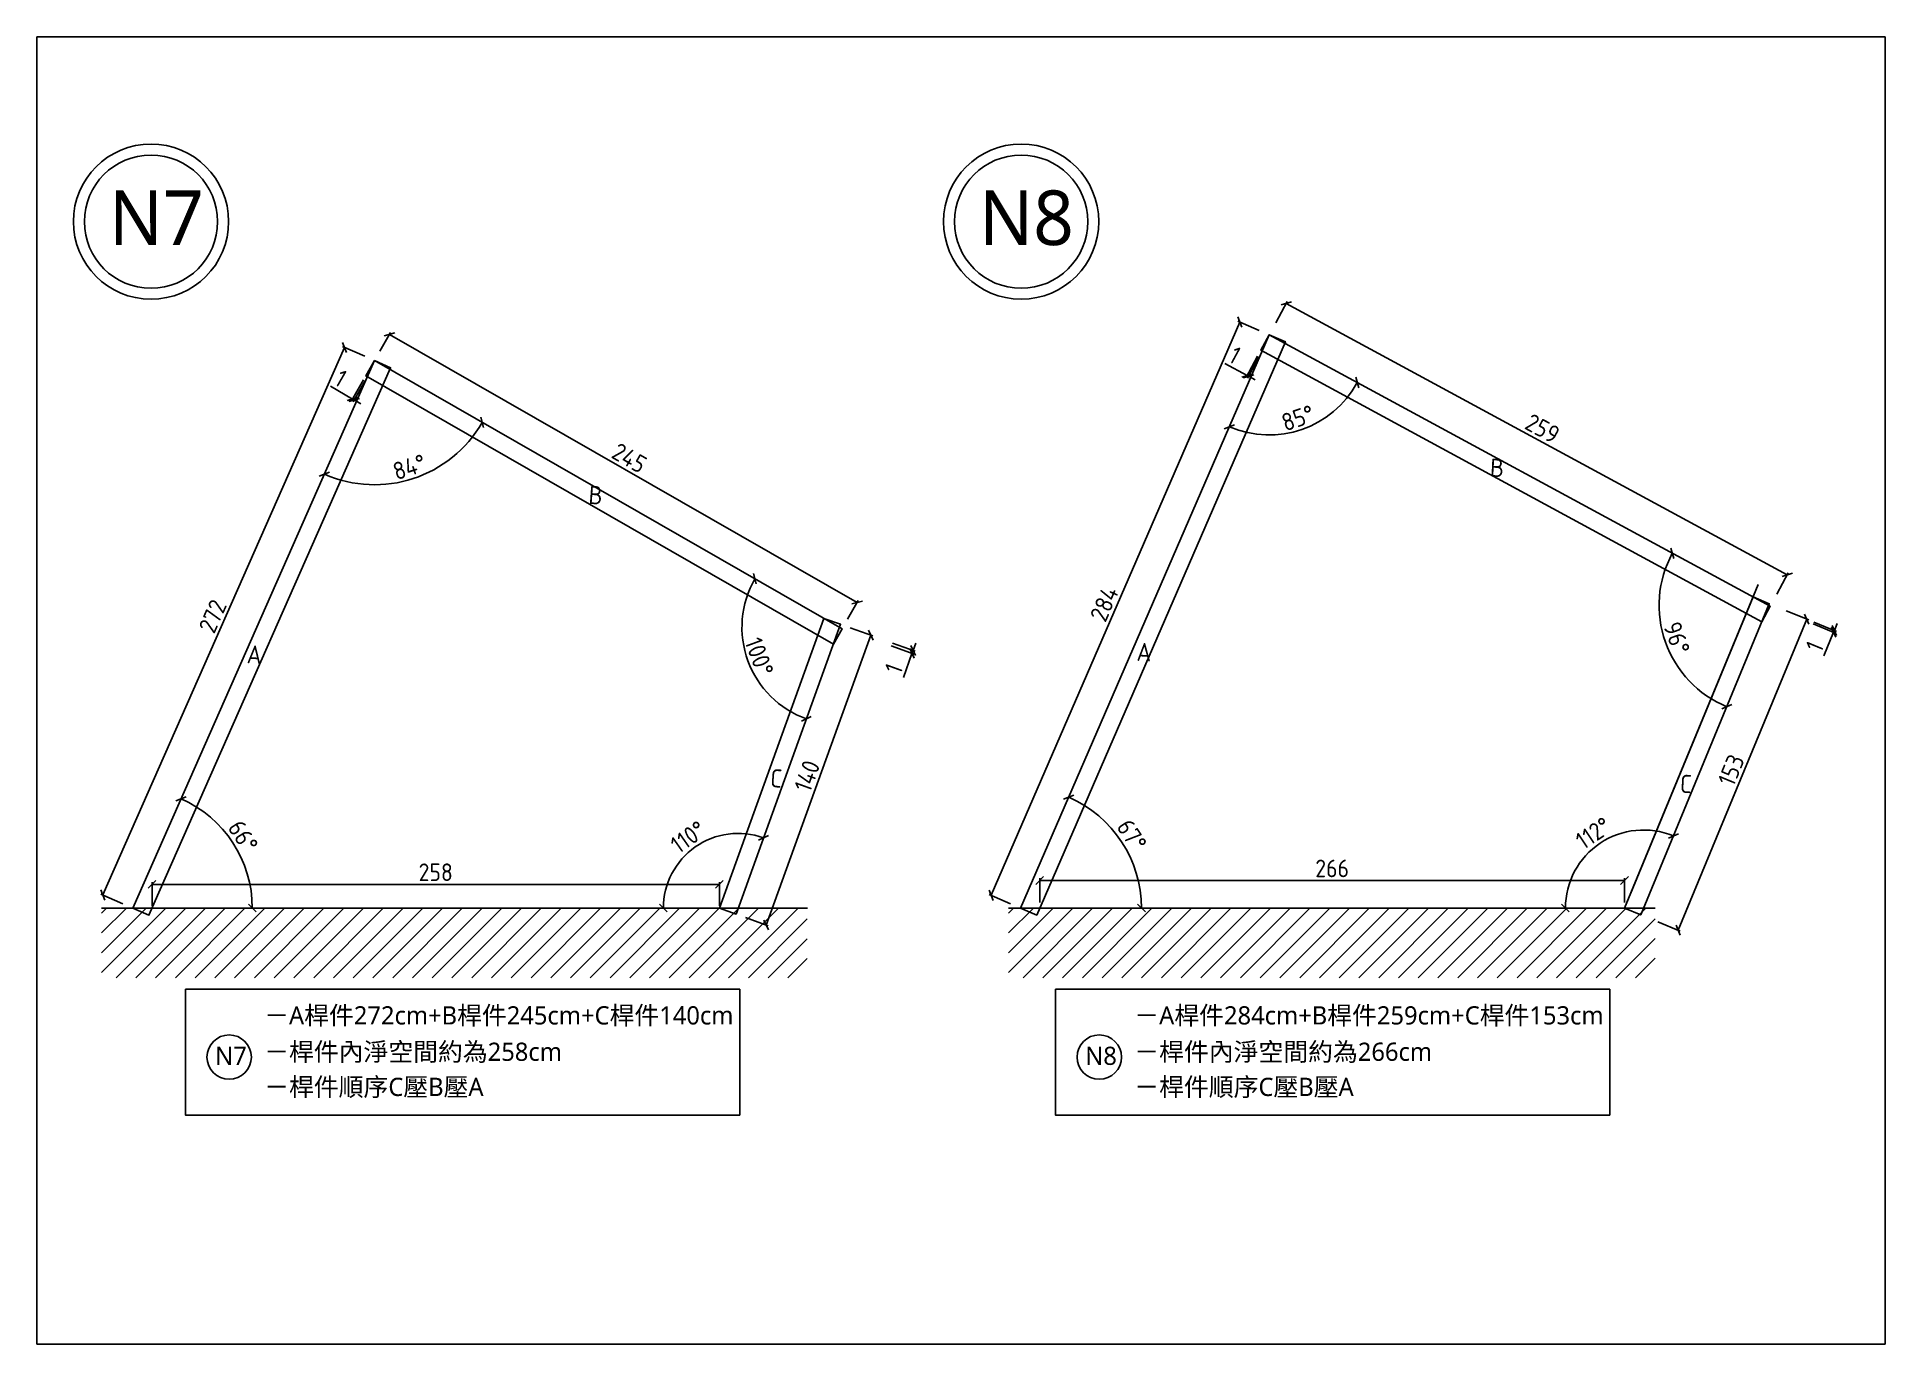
# Model space of a CAD drawing. Header units: centimetres. Extents: x -6116 to 16873, y -2889 to 4505.
# Drawn here: x 2927 to 3767, y 550 to 1144 of the extents above; entities that cross this region are included whole.
import ezdxf

# ---------------------------------------------------------------- set-up
doc = ezdxf.new("R2010")
doc.units = ezdxf.units.CM
for name, color, linetype in [('5', 5, 'Continuous'), ('D_wood木做櫃', 30, 'Continuous'), ('frame圖框', 34, 'Continuous'), ('hatch填實', 8, 'Continuous'), ('planting植栽', 95, 'Continuous')]:
    doc.layers.add(name, color=color, linetype=linetype)
doc.styles.get("Standard").update_dxf_attribs({"font": 'ISOCP.SHX', "bigfont": 'CHINESET.SHX'})
doc.dimstyles.new('AM_ISO', dxfattribs={"dimtxt": 3.5, "dimasz": 3.5, "dimexe": 1, "dimexo": 1, "dimgap": 1.5, "dimtad": 1, "dimdec": 0, "dimdsep": 46, "dimtxsty": 'Standard', "dimcen": 0, "dimclrd": 256, "dimclre": 256, "dimclrt": 2, "dimadec": 0, "dimazin": 2, "dimtp": 0.1, "dimtm": 0.1, "dimtfac": 0.71, "dimtdec": 0, "dimtmove": 0, "dimatfit": 3, "dimfxl": 1, "dimlwd": -1, "dimlwe": -1, "dimarcsym": 1})

msp = doc.modelspace()

# ---------------------------------------------------------------- texts
at = {"layer": '5', "linetype": 'ByBlock', "attachment_point": 1}
for s, insert, char_height in [('{\\fMicrosoft JhengHei|b0|i0|c136|p34;N7}', (2959.62921, 1074.4927), 24.8271142), ('{\\fMicrosoft JhengHei|b0|i0|c136|p34;N8}', (3355.12983, 1074.4927), 24.8271142), ('{\\fMicrosoft JhengHei|b0|i0|c136|p34;－A桿件272cm+B桿件245cm+C桿件140cm}', (3030.17904, 703.74622), 8.2757047), ('{\\fMicrosoft JhengHei|b0|i0|c136|p34;－A桿件284cm+B桿件259cm+C桿件153cm}', (3425.67966, 703.74622), 8.2757047), ('{\\fMicrosoft JhengHei|b0|i0|c136|p34;－桿件內淨空間約為258cm}', (3030.17904, 687.21155), 8.2757047), ('{\\fMicrosoft JhengHei|b0|i0|c136|p34;－桿件內淨空間約為266cm}', (3425.67966, 687.21155), 8.2757047), ('{\\fMicrosoft JhengHei|b0|i0|c136|p34;－桿件順序C壓B壓A}', (3030.17904, 671.24988), 8.2757047), ('{\\fMicrosoft JhengHei|b0|i0|c136|p34;－桿件順序C壓B壓A}', (3425.67966, 671.24988), 8.2757047)]:
    msp.add_mtext(s, dxfattribs=dict(at, insert=insert, char_height=char_height))
at = {"layer": '5', "linetype": 'ByBlock', "char_height": 8.2757, "attachment_point": 1}
for s, insert, rotation in [('B', (3587.61679, 952.72024), 357.21591266), ('B', (3178.01425, 940.35813), 355.83616567), ('A', (3022.71846, 867.94471), 355.83616567), ('A', (3426.97896, 868.99263), 357.21591266), ('C', (3260.5835, 811.63196), 355.83616567), ('C', (3673.95402, 809.04295), 357.21591266)]:
    msp.add_mtext(s, dxfattribs=dict(at, insert=insert, rotation=rotation))
at = {"layer": '5', "linetype": 'ByBlock', "char_height": 8.2757047, "width": 13.3778984, "attachment_point": 1}
for s, insert in [('{\\fMicrosoft JhengHei|b0|i0|c136|p34;N7}', (3007.88581, 685.36177)), ('{\\fMicrosoft JhengHei|b0|i0|c136|p34;N8}', (3403.38644, 685.36177))]:
    msp.add_mtext(s, dxfattribs=dict(at, insert=insert))

# ---------------------------------------------------------------- blocks, each defined once
blk = doc.blocks.new('_Oblique')
at = {"color": 0, "linetype": 'ByBlock', "lineweight": -2}
blk.add_line((-0.5, -0.5), (0.5, 0.5), dxfattribs=at)
blk = doc.blocks.new('*D107')
at = {"layer": 'DEFPOINTS', "color": 0, "transparency": 16777216}
for p in [(3487, 1008.89), (3487, 1008.89), (3490.88, 963.54), (3689.23, 899.33), (3373.99, 748.34)]:
    blk.add_point(p, dxfattribs=at)
at = {"layer": 'hatch填實', "linetype": 'ByBlock', "transparency": 16777216}
blk.add_arc((3487, 1008.89), 45.51, 246.55283, 331.55283, dxfattribs=at)
at = {"layer": 'hatch填實', "transparency": 16777216, "xscale": 3.5, "yscale": 3.5, "zscale": 3.5}
for p, rotation in [((3527.02, 987.21), 61.55283289273043), ((3468.89, 967.13), 156.5528328927646)]:
    blk.add_blockref('_Oblique', p, dxfattribs=dict(at, rotation=rotation))
at = {"layer": 'hatch填實', "transparency": 16777216, "insert": (3500.06, 971.06), "char_height": 8, "attachment_point": 5, "rotation": 19.05283}
blk.add_mtext('85°', dxfattribs=at)
blk = doc.blocks.new('_ArchTick')
at = {"color": 0, "linetype": 'ByBlock', "const_width": 0.15}
blk.add_lwpolyline([(-0.5, -0.5), (0.5, 0.5)], dxfattribs=at)
blk = doc.blocks.new('*D108')
at = {"layer": 'DEFPOINTS', "color": 0, "transparency": 16777216}
for p in [(3080.34, 997.15), (2956.86, 754.34), (2970.45, 748.34)]:
    blk.add_point(p, dxfattribs=at)
at = {"layer": 'hatch填實', "linetype": 'ByBlock', "transparency": 16777216}
for p, q in [((3066.74, 1003.16), (2956.86, 754.34)), ((3075.89, 999.12), (3065.82, 1003.56)), ((2966.01, 750.3), (2955.94, 754.75))]:
    blk.add_line(p, q, dxfattribs=at)
at = {"layer": 'hatch填實', "transparency": 16777216, "xscale": 3.5, "yscale": 3.5, "zscale": 3.5}
for p, rotation in [((3066.74, 1003.16), 66.17308590492519), ((2956.86, 754.34), 246.1730859049252)]:
    blk.add_blockref('_Oblique', p, dxfattribs=dict(at, rotation=rotation))
at = {"layer": 'hatch填實', "transparency": 16777216, "insert": (3006.77, 880.97), "char_height": 8, "attachment_point": 5, "rotation": 66.17309}
blk.add_mtext('272', dxfattribs=at)
blk = doc.blocks.new('*D109')
at = {"layer": 'DEFPOINTS', "color": 0, "transparency": 16777216}
for p in [(3080.34, 997.15), (3080.34, 997.15), (3084.44, 940.91), (3292.88, 875.3), (2970.45, 748.34)]:
    blk.add_point(p, dxfattribs=at)
at = {"layer": 'hatch填實', "linetype": 'ByBlock', "transparency": 16777216}
blk.add_arc((3080.34, 997.15), 56.39, 246.17309, 330.17309, dxfattribs=at)
at = {"layer": 'hatch填實', "transparency": 16777216, "xscale": 3.5, "yscale": 3.5, "zscale": 3.5}
for p, rotation in [((3129.26, 969.11), 60.17308590489108), ((3057.55, 945.57), 156.1730859049253)]:
    blk.add_blockref('_Oblique', p, dxfattribs=dict(at, rotation=rotation))
at = {"layer": 'hatch填實', "transparency": 16777216, "insert": (3096.21, 948.8), "char_height": 8, "attachment_point": 5, "rotation": 18.17309}
blk.add_mtext('84°', dxfattribs=at)
blk = doc.blocks.new('*D110')
at = {"layer": 'DEFPOINTS', "color": 0, "transparency": 16777216}
for p in [(3082.33, 1000.62), (3299.71, 887.21), (3294.87, 878.77)]:
    blk.add_point(p, dxfattribs=at)
at = {"layer": 'hatch填實', "linetype": 'ByBlock', "transparency": 16777216}
for p, q in [((3082.82, 1001.49), (3087.66, 1009.94)), ((3087.17, 1009.07), (3299.71, 887.21)), ((3295.37, 879.63), (3300.21, 888.08))]:
    blk.add_line(p, q, dxfattribs=at)
at = {"layer": 'hatch填實', "transparency": 16777216, "xscale": 3.5, "yscale": 3.5, "zscale": 3.5}
for p, rotation in [((3087.17, 1009.07), 150.1730859048909), ((3299.71, 887.21), 330.173085904891)]:
    blk.add_blockref('_Oblique', p, dxfattribs=dict(at, rotation=rotation))
at = {"layer": 'hatch填實', "transparency": 16777216, "insert": (3196.17, 952.91), "char_height": 8, "attachment_point": 5, "rotation": 330.17309}
blk.add_mtext('245', dxfattribs=at)
blk = doc.blocks.new('*D111')
at = {"layer": 'DEFPOINTS', "color": 0, "transparency": 16777216}
for p in [(3080.34, 997.15), (3292.14, 877.32), (3292.88, 875.3), (3247.43, 873.29), (3244.95, 746.46)]:
    blk.add_point(p, dxfattribs=at)
at = {"layer": 'hatch填實', "linetype": 'ByBlock', "transparency": 16777216}
blk.add_arc((3291.66, 876), 44.31, 150.17309, 250.17309, dxfattribs=at)
at = {"layer": 'hatch填實', "transparency": 16777216, "xscale": 3.5, "yscale": 3.5, "zscale": 3.5}
for p, rotation in [((3253.21, 898.04), 60.17308590489105), ((3276.63, 834.31), 340.1730859049184)]:
    blk.add_blockref('_Oblique', p, dxfattribs=dict(at, rotation=rotation))
at = {"layer": 'hatch填實', "transparency": 16777216, "insert": (3255.22, 862.61), "char_height": 8, "attachment_point": 5, "rotation": 290.17309}
blk.add_mtext('100°', dxfattribs=at)
blk = doc.blocks.new('*D112')
at = {"layer": 'DEFPOINTS', "color": 0, "transparency": 16777216}
for p in [(3473.57, 1014.71), (3483.33, 1010.48), (3370.32, 749.93)]:
    blk.add_point(p, dxfattribs=at)
at = {"layer": 'hatch填實', "linetype": 'ByBlock', "transparency": 16777216}
for p, q in [((3360.57, 754.16), (3473.57, 1014.71)), ((3482.41, 1010.88), (3472.66, 1015.11)), ((3369.41, 750.33), (3359.65, 754.56))]:
    blk.add_line(p, q, dxfattribs=at)
at = {"layer": 'hatch填實', "transparency": 16777216, "xscale": 3.5, "yscale": 3.5, "zscale": 3.5}
for p, rotation in [((3473.57, 1014.71), 66.55283289276451), ((3360.57, 754.16), 246.5528328927645)]:
    blk.add_blockref('_Oblique', p, dxfattribs=dict(at, rotation=rotation))
at = {"layer": 'hatch填實', "transparency": 16777216, "insert": (3412.02, 886.62), "char_height": 8, "attachment_point": 5, "rotation": 66.55283}
blk.add_mtext('284', dxfattribs=at)
blk = doc.blocks.new('*D113')
at = {"layer": 'DEFPOINTS', "color": 0, "transparency": 16777216}
for p in [(3488.9, 1012.4), (3722.46, 899.79), (3716.63, 889.03)]:
    blk.add_point(p, dxfattribs=at)
at = {"layer": 'hatch填實', "linetype": 'ByBlock', "transparency": 16777216}
for p, q in [((3489.97, 1014.37), (3495.21, 1024.04)), ((3494.73, 1023.16), (3722.46, 899.79)), ((3717.7, 890.99), (3722.94, 900.67))]:
    blk.add_line(p, q, dxfattribs=at)
at = {"layer": 'hatch填實', "transparency": 16777216, "xscale": 3.5, "yscale": 3.5, "zscale": 3.5}
for p, rotation in [((3494.73, 1023.16), 151.5528328927349), ((3722.46, 899.79), 331.5528328927349)]:
    blk.add_blockref('_Oblique', p, dxfattribs=dict(at, rotation=rotation))
at = {"layer": 'hatch填實', "transparency": 16777216, "insert": (3611.22, 966.31), "char_height": 8, "attachment_point": 5, "rotation": 331.55283}
blk.add_mtext('259', dxfattribs=at)
blk = doc.blocks.new('*D114')
at = {"layer": 'DEFPOINTS', "color": 0, "transparency": 16777216}
for p in [(3487, 1008.89), (3664.29, 882.83), (3714.31, 886.69), (3714.73, 885.51), (3655.89, 745.28)]:
    blk.add_point(p, dxfattribs=at)
at = {"layer": 'hatch填實', "linetype": 'ByBlock', "transparency": 16777216}
blk.add_arc((3713.99, 885.91), 49.79, 151.55283, 247.55283, dxfattribs=at)
at = {"layer": 'hatch填實', "transparency": 16777216, "xscale": 3.5, "yscale": 3.5, "zscale": 3.5}
for p, rotation in [((3670.21, 909.63), 61.55283289273495), ((3694.97, 839.89), 337.5528328927648)]:
    blk.add_blockref('_Oblique', p, dxfattribs=dict(at, rotation=rotation))
at = {"layer": 'hatch填實', "transparency": 16777216, "insert": (3672.25, 871.09), "char_height": 8, "attachment_point": 5, "rotation": 289.55283}
blk.add_mtext('96°', dxfattribs=at)
blk = doc.blocks.new('*D115')
at = {"layer": 'DEFPOINTS', "color": 0, "transparency": 16777216}
for p in [(3714.31, 886.69), (3655.89, 745.28), (3672.87, 738.27)]:
    blk.add_point(p, dxfattribs=at)
at = {"layer": 'hatch填實', "linetype": 'ByBlock', "transparency": 16777216}
for p, q in [((3722.04, 883.49), (3732.21, 879.29)), ((3731.29, 879.68), (3672.87, 738.27)), ((3663.62, 742.09), (3673.79, 737.89))]:
    blk.add_line(p, q, dxfattribs=at)
at = {"layer": 'hatch填實', "transparency": 16777216, "xscale": 3.5, "yscale": 3.5, "zscale": 3.5}
for p, rotation in [((3731.29, 879.68), 67.5528328927647), ((3672.87, 738.27), 247.5528328927647)]:
    blk.add_blockref('_Oblique', p, dxfattribs=dict(at, rotation=rotation))
at = {"layer": 'hatch填實', "transparency": 16777216, "insert": (3696.99, 811.07), "char_height": 8, "attachment_point": 5, "rotation": 67.55283}
blk.add_mtext('153', dxfattribs=at)
blk = doc.blocks.new('*D116')
at = {"layer": 'DEFPOINTS', "color": 0, "transparency": 16777216}
for p in [(3714.31, 886.69), (3647.94, 782.63), (3373.99, 748.34), (3657.15, 748.34), (3655.89, 745.28)]:
    blk.add_point(p, dxfattribs=at)
at = {"layer": 'hatch填實', "linetype": 'ByBlock', "transparency": 16777216}
blk.add_arc((3657.15, 748.34), 35.51, 67.55283, 180, dxfattribs=at)
at = {"layer": 'hatch填實', "transparency": 16777216, "xscale": 3.5, "yscale": 3.5, "zscale": 3.5}
for p, rotation in [((3670.71, 781.15), 337.5528328927647), ((3621.64, 748.34), 270)]:
    blk.add_blockref('_Oblique', p, dxfattribs=dict(at, rotation=rotation))
at = {"layer": 'hatch填實', "transparency": 16777216, "insert": (3634.35, 782.42), "char_height": 8, "attachment_point": 5, "rotation": 33.77642}
blk.add_mtext('112°', dxfattribs=at)
blk = doc.blocks.new('*D117')
at = {"layer": 'DEFPOINTS', "color": 0, "transparency": 16777216}
for p in [(3487, 1008.89), (3424.87, 769.08), (3373.99, 748.34), (3373.99, 748.34), (3657.15, 748.34)]:
    blk.add_point(p, dxfattribs=at)
at = {"layer": 'hatch填實', "linetype": 'ByBlock', "transparency": 16777216}
blk.add_arc((3373.99, 748.34), 54.94, 0, 66.55283, dxfattribs=at)
at = {"layer": 'hatch填實', "transparency": 16777216, "xscale": 3.5, "yscale": 3.5, "zscale": 3.5}
for p, rotation in [((3395.86, 798.74), 156.5528328927646), ((3428.94, 748.34), 270.0000000000001)]:
    blk.add_blockref('_Oblique', p, dxfattribs=dict(at, rotation=rotation))
at = {"layer": 'hatch填實', "transparency": 16777216, "insert": (3424.53, 781.5), "char_height": 8, "attachment_point": 5, "rotation": 303.27642}
blk.add_mtext('67°', dxfattribs=at)
blk = doc.blocks.new('*D147')
at = {"layer": 'DEFPOINTS', "color": 0, "transparency": 16777216}
for p in [(3292.14, 877.32), (3305.87, 872.37), (3244.65, 745.62)]:
    blk.add_point(p, dxfattribs=at)
at = {"layer": 'hatch填實', "linetype": 'ByBlock', "transparency": 16777216}
for p, q in [((3296.46, 875.76), (3306.81, 872.03)), ((3258.39, 740.67), (3305.87, 872.37)), ((3248.98, 744.06), (3259.33, 740.33))]:
    blk.add_line(p, q, dxfattribs=at)
at = {"layer": 'hatch填實', "transparency": 16777216, "xscale": 3.5, "yscale": 3.5, "zscale": 3.5}
for p, rotation in [((3305.87, 872.37), 70.1730859049214), ((3258.39, 740.67), 250.1730859049214)]:
    blk.add_blockref('_Oblique', p, dxfattribs=dict(at, rotation=rotation))
at = {"layer": 'hatch填實', "transparency": 16777216, "insert": (3276.95, 808.39), "char_height": 8, "attachment_point": 5, "rotation": 70.17309}
blk.add_mtext('140', dxfattribs=at)
blk = doc.blocks.new('*D148')
at = {"layer": 'DEFPOINTS', "color": 0, "transparency": 16777216}
for p in [(3292.14, 877.32), (3235.82, 780.87), (2956.27, 748.34), (3277.07, 748.34), (3244.65, 745.62)]:
    blk.add_point(p, dxfattribs=at)
at = {"layer": 'hatch填實', "linetype": 'ByBlock', "transparency": 16777216}
blk.add_arc((3245.63, 748.34), 33.98, 70.17309, 180, dxfattribs=at)
at = {"layer": 'hatch填實', "transparency": 16777216, "xscale": 3.5, "yscale": 3.5, "zscale": 3.5}
for p, rotation in [((3257.15, 780.3), 340.1730859049214), ((3211.65, 748.34), 270)]:
    blk.add_blockref('_Oblique', p, dxfattribs=dict(at, rotation=rotation))
at = {"layer": 'hatch填實', "transparency": 16777216, "insert": (3222.94, 780.64), "char_height": 8, "attachment_point": 5, "rotation": 35.08654}
blk.add_mtext('110°', dxfattribs=at)
blk = doc.blocks.new('*D149')
at = {"layer": 'DEFPOINTS', "color": 0, "transparency": 16777216}
for p in [(3080.34, 997.15), (3020.8, 768.74), (2956.27, 748.34), (2970.45, 748.34), (3277.07, 748.34)]:
    blk.add_point(p, dxfattribs=at)
at = {"layer": 'hatch填實', "linetype": 'ByBlock', "transparency": 16777216}
blk.add_arc((2970.45, 748.34), 54.33, 360, 66.17309, dxfattribs=at)
at = {"layer": 'hatch填實', "transparency": 16777216, "xscale": 3.5, "yscale": 3.5, "zscale": 3.5}
for p, rotation in [((2992.4, 798.03), 156.1730859049252), ((3024.78, 748.34), 269.9999999999999)]:
    blk.add_blockref('_Oblique', p, dxfattribs=dict(at, rotation=rotation))
at = {"layer": 'hatch填實', "transparency": 16777216, "insert": (3020.58, 781), "char_height": 8, "attachment_point": 5, "rotation": 303.08654}
blk.add_mtext('66°', dxfattribs=at)
blk = doc.blocks.new('*D150')
at = {"layer": 'DEFPOINTS', "color": 0, "transparency": 16777216}
for p in [(3237.12, 759.15), (2979.2, 748.34), (3237.12, 748.34)]:
    blk.add_point(p, dxfattribs=at)
at = {"layer": 'hatch填實', "linetype": 'ByBlock', "transparency": 16777216}
for p, q in [((2979.2, 749.34), (2979.2, 760.15)), ((2979.2, 759.15), (3237.12, 759.15)), ((3237.12, 749.34), (3237.12, 760.15))]:
    blk.add_line(p, q, dxfattribs=at)
at = {"layer": 'hatch填實', "transparency": 16777216, "xscale": 3.5, "yscale": 3.5, "zscale": 3.5, "rotation": 180}
blk.add_blockref('_Oblique', (2979.2, 759.15), dxfattribs=at)
at = {"layer": 'hatch填實', "transparency": 16777216, "xscale": 3.5, "yscale": 3.5, "zscale": 3.5}
blk.add_blockref('_Oblique', (3237.12, 759.15), dxfattribs=at)
at = {"layer": 'hatch填實', "transparency": 16777216, "insert": (3108.16, 764.65), "char_height": 8, "attachment_point": 5}
blk.add_mtext('258', dxfattribs=at)
blk = doc.blocks.new('*D160')
at = {"layer": 'DEFPOINTS', "color": 0, "transparency": 16777216}
for p in [(3648.49, 760.89), (3382.71, 748.34), (3648.49, 748.34)]:
    blk.add_point(p, dxfattribs=at)
at = {"layer": 'hatch填實', "linetype": 'ByBlock', "transparency": 16777216}
for p, q in [((3382.71, 750.89), (3382.71, 761.89)), ((3382.71, 760.89), (3648.49, 760.89)), ((3648.49, 750.89), (3648.49, 761.89))]:
    blk.add_line(p, q, dxfattribs=at)
at = {"layer": 'hatch填實', "transparency": 16777216, "xscale": 3.5, "yscale": 3.5, "zscale": 3.5, "rotation": 180}
blk.add_blockref('_Oblique', (3382.71, 760.89), dxfattribs=at)
at = {"layer": 'hatch填實', "transparency": 16777216, "xscale": 3.5, "yscale": 3.5, "zscale": 3.5}
blk.add_blockref('_Oblique', (3648.49, 760.89), dxfattribs=at)
at = {"layer": 'hatch填實', "transparency": 16777216, "insert": (3515.6, 766.39), "char_height": 8, "attachment_point": 5}
blk.add_mtext('266', dxfattribs=at)
blk = doc.blocks.new('*D210')
at = {"layer": 'DEFPOINTS', "color": 0, "transparency": 16777216}
for p in [(3076.36, 990.21), (3077.09, 989.8), (3070.34, 979.71)]:
    blk.add_point(p, dxfattribs=at)
at = {"layer": 'hatch填實', "linetype": 'ByBlock', "transparency": 16777216}
for p, q in [((3070.34, 979.71), (3060.27, 985.48)), ((3075.31, 988.39), (3069.84, 978.84)), ((3076.04, 987.97), (3070.57, 978.43)), ((3071.06, 979.29), (3070.34, 979.71)), ((3071.06, 979.29), (3074.1, 977.55))]:
    blk.add_line(p, q, dxfattribs=at)
at = {"layer": 'hatch填實', "transparency": 16777216, "xscale": 3.5, "yscale": 3.5, "zscale": 3.5}
for p, rotation in [((3070.34, 979.71), 330.1730859048907), ((3071.06, 979.29), 150.1730859048907)]:
    blk.add_blockref('_Oblique', p, dxfattribs=dict(at, rotation=rotation))
at = {"layer": 'hatch填實', "transparency": 16777216, "insert": (3065, 989.11), "char_height": 8, "attachment_point": 5, "rotation": 330.17309}
blk.add_mtext('1', dxfattribs=at)
blk = doc.blocks.new('*D211')
at = {"layer": 'DEFPOINTS', "color": 0, "transparency": 16777216}
for p in [(3291.66, 876), (3292.14, 877.32), (3324.63, 864.11)]:
    blk.add_point(p, dxfattribs=at)
at = {"layer": 'hatch填實', "linetype": 'ByBlock', "transparency": 16777216}
for p, q in [((3315.23, 867.5), (3325.57, 863.77)), ((3315.7, 868.83), (3326.05, 865.1)), ((3325.11, 865.44), (3324.63, 864.11)), ((3325.11, 865.44), (3326.3, 868.73)), ((3324.63, 864.11), (3320.7, 853.2))]:
    blk.add_line(p, q, dxfattribs=at)
at = {"layer": 'hatch填實', "transparency": 16777216, "xscale": 3.5, "yscale": 3.5, "zscale": 3.5}
for p, rotation in [((3324.63, 864.11), 70.1730859049206), ((3325.11, 865.44), 250.1730859049206)]:
    blk.add_blockref('_Oblique', p, dxfattribs=dict(at, rotation=rotation))
at = {"layer": 'hatch填實', "transparency": 16777216, "insert": (3316.31, 857.22), "char_height": 8, "attachment_point": 5, "rotation": 70.17309}
blk.add_mtext('1', dxfattribs=at)
blk = doc.blocks.new('*D212')
at = {"layer": 'DEFPOINTS', "color": 0, "transparency": 16777216}
for p in [(3483.19, 1001.85), (3483.8, 1001.52), (3476.97, 990.37)]:
    blk.add_point(p, dxfattribs=at)
at = {"layer": 'hatch填實', "linetype": 'ByBlock', "transparency": 16777216}
for p, q in [((3476.97, 990.37), (3466.77, 995.9)), ((3481.73, 999.16), (3476.49, 989.49)), ((3482.35, 998.83), (3477.11, 989.16)), ((3477.58, 990.04), (3476.97, 990.37)), ((3477.58, 990.04), (3480.66, 988.37))]:
    blk.add_line(p, q, dxfattribs=at)
at = {"layer": 'hatch填實', "transparency": 16777216, "xscale": 3.5, "yscale": 3.5, "zscale": 3.5}
for p, rotation in [((3476.97, 990.37), 331.5528328927327), ((3477.58, 990.04), 151.5528328927327)]:
    blk.add_blockref('_Oblique', p, dxfattribs=dict(at, rotation=rotation))
at = {"layer": 'hatch填實', "transparency": 16777216, "insert": (3471.41, 999.64), "char_height": 8, "attachment_point": 5, "rotation": 331.55283}
blk.add_mtext('1', dxfattribs=at)
blk = doc.blocks.new('*D213')
at = {"layer": 'DEFPOINTS', "color": 0, "transparency": 16777216}
for p in [(3713.99, 885.91), (3714.31, 886.69), (3743.54, 873.71)]:
    blk.add_point(p, dxfattribs=at)
at = {"layer": 'hatch填實', "linetype": 'ByBlock', "transparency": 16777216}
for p, q in [((3734.29, 877.52), (3744.46, 873.32)), ((3734.61, 878.3), (3744.78, 874.1)), ((3743.54, 873.71), (3739.11, 862.98)), ((3743.86, 874.48), (3743.54, 873.71)), ((3743.86, 874.48), (3745.19, 877.72))]:
    blk.add_line(p, q, dxfattribs=at)
at = {"layer": 'hatch填實', "transparency": 16777216, "xscale": 3.5, "yscale": 3.5, "zscale": 3.5}
for p, rotation in [((3743.54, 873.71), 67.55283289276687), ((3743.86, 874.48), 247.5528328927669)]:
    blk.add_blockref('_Oblique', p, dxfattribs=dict(at, rotation=rotation))
at = {"layer": 'hatch填實', "transparency": 16777216, "insert": (3734.9, 867.21), "char_height": 8, "attachment_point": 5, "rotation": 67.55283}
blk.add_mtext('1', dxfattribs=at)

# ---------------------------------------------------------------- dimensions: what is measured, and where the dimension line sits
at = {"layer": 'hatch填實'}
for p1, p2, distance, picture, middle in [((3370.32429, 749.92885), (3483.32882, 1010.47822), 10.63303, '*D112', (3412.02494, 886.62323)), ((3488.90392, 1012.40364), (3716.63141, 889.02945), 12.23441, '*D113', (3611.2158, 966.31034)), ((3082.32534, 1000.6248), (3294.87066, 878.76633), 9.73184, '*D110', (3196.17443, 952.91036)), ((3080.33581, 997.15468), (2970.4546, 748.33723), -14.86329, '*D108', (3006.76676, 880.97253)), ((3483.80314, 1001.51915), (3483.18774, 1001.85255), 13.05946, '*D212', (3471.40971, 999.63588)), ((3077.08621, 989.79621), (3076.35676, 990.21442), 12.10659, '*D210', (3065.00272, 989.10864)), ((3714.30777, 886.69008), (3655.88757, 745.28258), 18.3698, '*D115', (3696.99235, 811.07224)), ((3714.30777, 886.69008), (3713.98671, 885.91296), 31.97123, '*D213', (3734.90124, 867.21005)), ((3244.65065, 745.6238), (3292.13583, 877.32481), -14.60082, '*D147', (3276.95458, 808.38749)), ((3292.13583, 877.32481), (3291.65738, 875.99781), 35.05425, '*D211', (3316.30533, 857.2249))]:
    dim = msp.add_aligned_dim(p1=p1, p2=p2, distance=distance, dimstyle='AM_ISO', override={"dimtxt": 8, "dimblk": 'Oblique', "dimclrt": 256, "dimtdec": 2, "dimldrblk": 'ArchTick', "dimfxl": 10, "dimfxlon": 1}, dxfattribs=at)
    dim.commit()
    dim.dimension.update_dxf_attribs({"geometry": picture, "text_midpoint": middle})
for base, line1, line2, picture, middle in [((3490.87531, 963.5372), ((3486.99853, 1008.88661), (3373.994, 748.33723)), ((3689.22757, 899.32652), (3486.99853, 1008.88661)), '*D107', (3500.06096, 971.06389)), ((3424.86889, 769.08261), ((3373.994, 748.33723), (3657.14955, 748.33723)), ((3486.99853, 1008.88661), (3373.994, 748.33723)), '*D117', (3424.52554, 781.50049)), ((3664.29049, 882.82741), ((3655.88757, 745.28258), (3714.30777, 886.69008)), ((3714.72602, 885.51243), (3486.99853, 1008.88661)), '*D114', (3672.24897, 871.08952)), ((3020.80498, 768.73911), ((2956.26697, 748.33723), (3277.06598, 748.33723)), ((3080.33581, 997.15468), (2970.4546, 748.33723)), '*D149', (3020.58027, 780.99697)), ((3084.43946, 940.91189), ((3080.33581, 997.15468), (2970.4546, 748.33723)), ((3292.88113, 875.2962), (3080.33581, 997.15468)), '*D109', (3096.20854, 948.80096)), ((3247.42685, 873.28759), ((3244.95275, 746.46168), (3292.13583, 877.32481)), ((3292.88113, 875.2962), (3080.33581, 997.15468)), '*D111', (3255.2249, 862.6127)), ((3647.93896, 782.62729), ((3373.994, 748.33723), (3657.14955, 748.33723)), ((3655.88757, 745.28258), (3714.30777, 886.69008)), '*D116', (3634.35194, 782.42224)), ((3235.81926, 780.86545), ((2956.26697, 748.33723), (3277.06598, 748.33723)), ((3244.65065, 745.6238), (3292.13583, 877.32481)), '*D148', (3222.93812, 780.63921))]:
    dim = msp.add_angular_dim_2l(base=base, line1=line1, line2=line2, dimstyle='AM_ISO', override={"dimtxt": 8, "dimblk": 'Oblique', "dimclrt": 256, "dimtdec": 2, "dimldrblk": 'ArchTick', "dimfxl": 10, "dimfxlon": 1}, dxfattribs=at)
    dim.commit()
    dim.dimension.update_dxf_attribs({"geometry": picture, "text_midpoint": middle})
for base, p1, p2, text, picture, middle in [((3237.12488, 759.15106), (2979.19997, 748.33723), (3237.12488, 748.33723), '258', '*D150', (3108.16242, 764.65185)), ((3648.49371, 760.88965), (3382.71403, 748.33723), (3648.49371, 748.33723), '266', '*D160', (3515.60387, 766.39043))]:
    dim = msp.add_linear_dim(base=base, p1=p1, p2=p2, text=text, dimstyle='AM_ISO', override={"dimtxt": 8, "dimblk": 'Oblique', "dimclrt": 256, "dimtdec": 2, "dimldrblk": 'ArchTick', "dimfxl": 10, "dimfxlon": 1}, dxfattribs=at)
    dim.commit()
    dim.dimension.update_dxf_attribs({"geometry": picture, "text_midpoint": middle})

# ---------------------------------------------------------------- hatches: boundary and pattern name
at = {"layer": 'planting植栽'}
h = msp.add_hatch(dxfattribs=at)
h.set_pattern_fill('ANSI31', color=256, scale=2)
h.set_pattern_definition([(45, (2609.814, 166.0846), (-4.49013, 4.49013), [])])
h.paths.add_polyline_path([(2956.26697, 748.33723), (3276.94745, 748.33723), (3276.94745, 716.71248), (2956.26697, 716.71248)])
h = msp.add_hatch(dxfattribs=at)
h.set_pattern_fill('ANSI31', color=256, scale=2)
h.set_pattern_definition([(45, (3022.062, 166.0846), (-4.49013, 4.49013), [])])
h.paths.add_polyline_path([(3368.51515, 748.33723), (3662.37297, 748.33723), (3662.37297, 716.71248), (3368.51515, 716.71248)])

# ---------------------------------------------------------------- linework, layer by layer
at = {"layer": '5', "linetype": 'ByBlock'}
for points in [[(2994.35463, 711.47202), (3246.30489, 711.47202), (3246.30489, 654.32227), (2994.35463, 654.32227)], [(3389.85525, 711.47202), (3641.80551, 711.47202), (3641.80551, 654.32227), (3389.85525, 654.32227)]]:
    msp.add_lwpolyline(points, close=True, dxfattribs=at)
for centre, radius in [((2978.74653, 1060.32668), 35.27331), ((3374.24715, 1060.32668), 35.27331), ((2978.74653, 1060.32668), 30.27331), ((3374.24715, 1060.32668), 30.27331), ((3014.25825, 680.63976), 10.0911), ((3409.75887, 680.63976), 10.0911)]:
    msp.add_circle(centre, radius, dxfattribs=at)
at = {"layer": 'D_wood木做櫃'}
for points in [[(3373.994, 748.33723), (3381.33342, 745.15401), (3494.33794, 1005.70338), (3486.99853, 1008.88661), (3373.994, 748.33723)], [(3710.91523, 878.47837), (3714.72602, 885.51243), (3486.99853, 1008.88661), (3483.18774, 1001.85255), (3710.91523, 878.47837)], [(2970.4546, 748.33723), (2977.77276, 745.10543), (3087.65397, 993.92288), (3080.33581, 997.15468), (2970.4546, 748.33723)], [(3288.90208, 868.35595), (3292.88113, 875.2962), (3080.33581, 997.15468), (3076.35676, 990.21442), (3288.90208, 868.35595)], [(3648.49371, 748.33723), (3655.88757, 745.28258), (3714.30777, 886.69008), (3706.91391, 889.74473), (3648.49371, 748.33723)], [(3237.12488, 748.33723), (3244.65065, 745.6238), (3292.13583, 877.32481), (3284.61006, 880.03825), (3237.12488, 748.33723)]]:
    msp.add_lwpolyline(points, dxfattribs=at)
at = {"layer": 'frame圖框'}
msp.add_lwpolyline([(2926.90447, 1144.24399), (2926.90447, 550.24399), (3766.90447, 550.24399), (3766.90447, 1144.24399)], close=True, dxfattribs=at)
at = {"layer": 'hatch填實'}
for p, q in [((3709.24868, 895.3961), (3648.49371, 748.33723)), ((3706.91391, 889.74473), (3651.16653, 754.80686)), ((3373.994, 748.33723), (3657.14955, 748.33723))]:
    msp.add_line(p, q, dxfattribs=at)
at = {"layer": 'planting植栽'}
for p, q in [((2956.26697, 748.33723), (3277.06598, 748.33723)), ((3368.51515, 748.33723), (3662.37297, 748.33723))]:
    msp.add_line(p, q, dxfattribs=at)

msp.set_redraw_order([(e.dxf.handle, doc.entitydb.next_handle()) for e in msp.query("TEXT MTEXT ATTDEF DIMENSION ARC_DIMENSION")])  # texts and dimensions are drawn at this point

doc.saveas('drawing.dxf')
